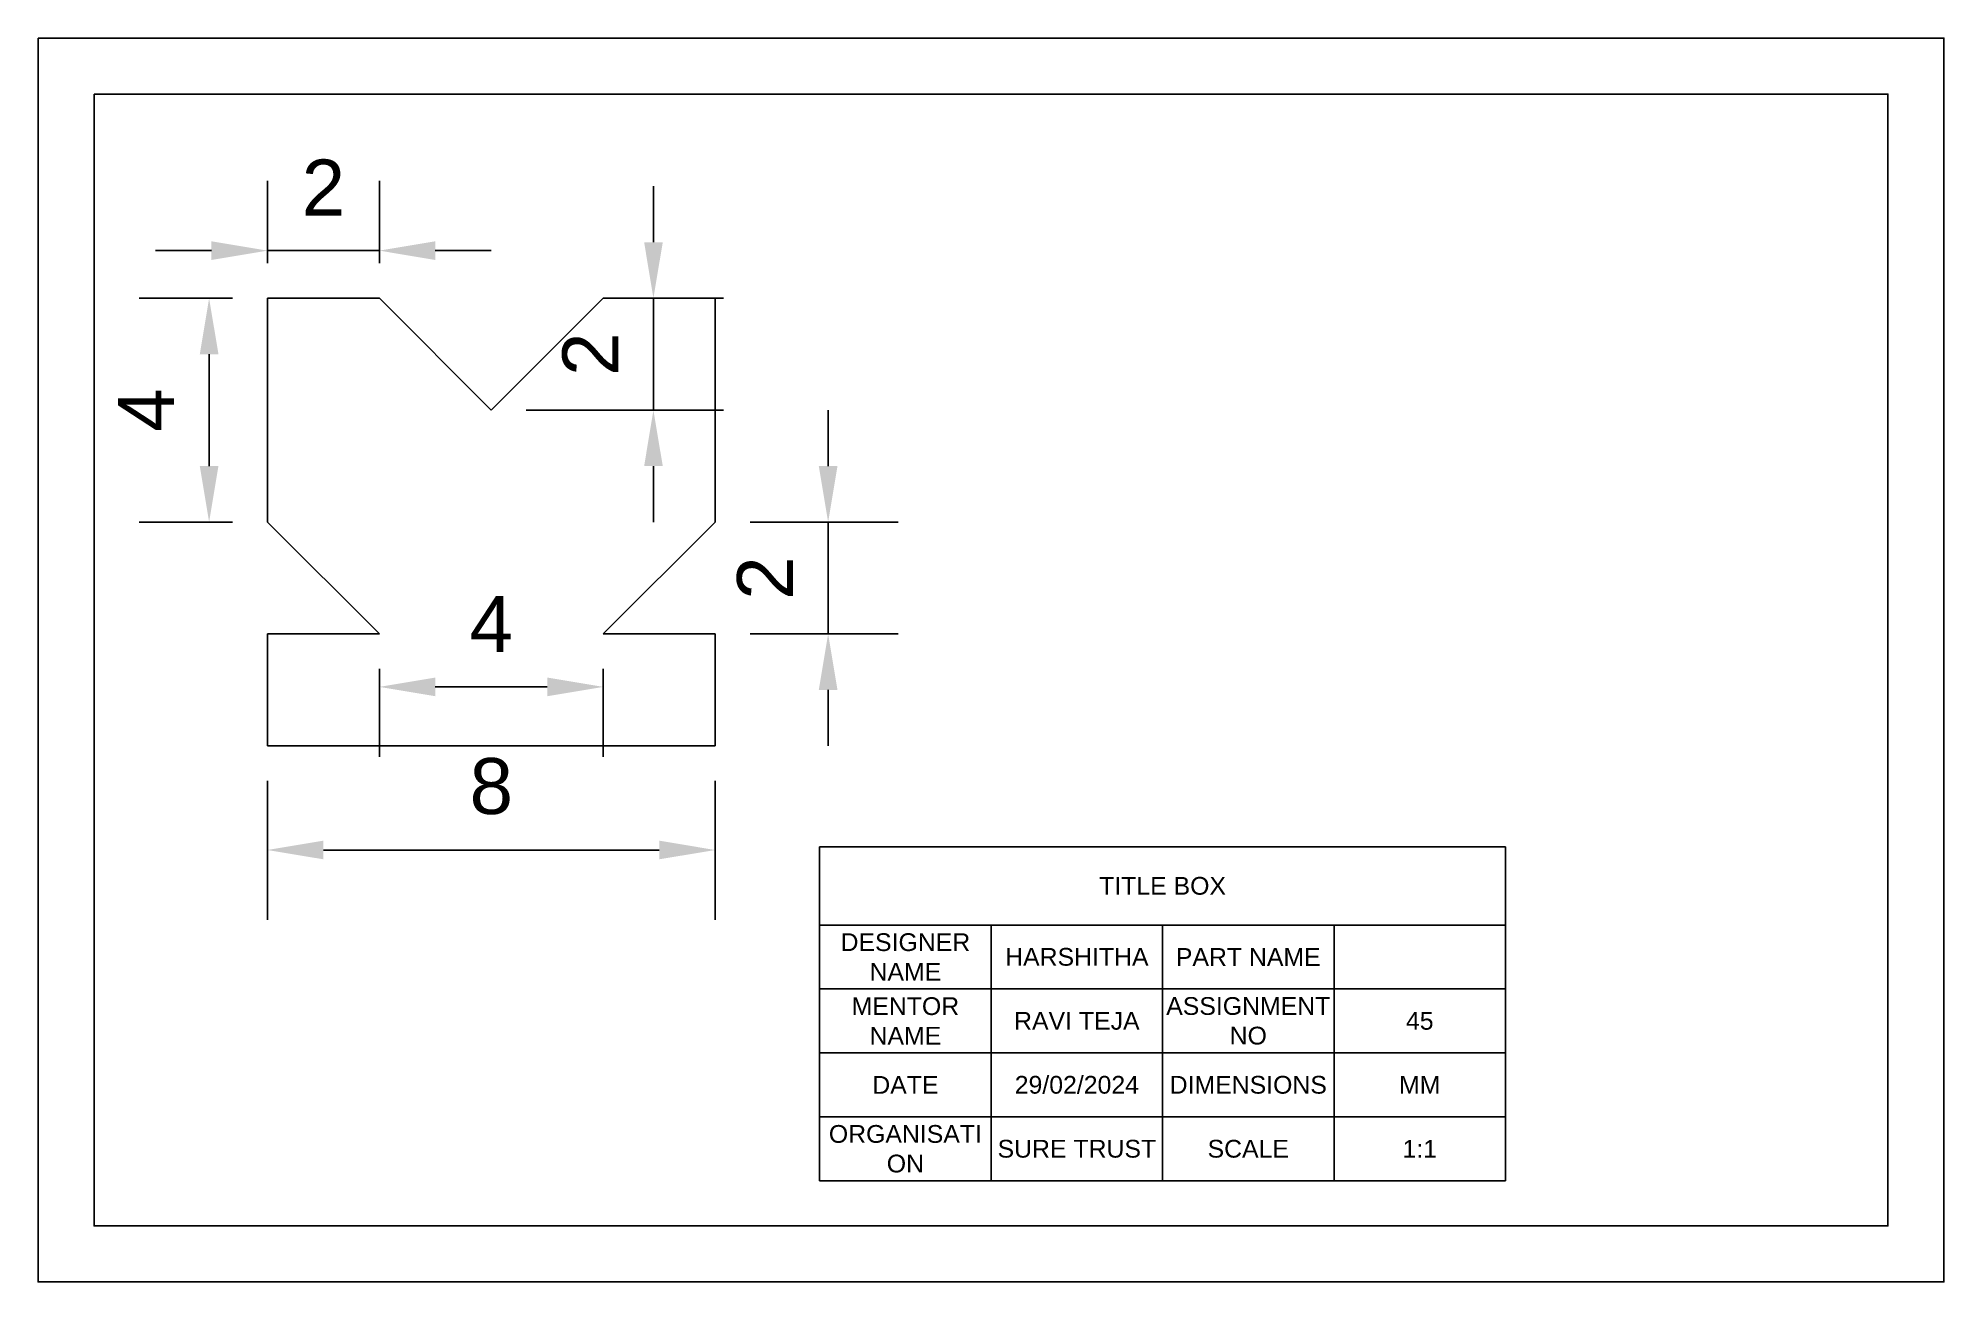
# Model space of a CAD drawing. Header units: millimetres. Extents: x 1 to 354, y -13 to 15.
# Drawn here: x 236.12 to 270.16, y -12.93 to 9.29 of the extents above; entities that cross this region are included whole.
import ezdxf

# ---------------------------------------------------------------- set-up
doc = ezdxf.new("R2010")
doc.units = ezdxf.units.MM
doc.styles.get("Standard").update_dxf_attribs({"font": 'arial.ttf'})
doc.dimstyles.new('ISO-25', dxfattribs={"dimtxt": 1, "dimasz": 1, "dimexe": 1.25, "dimexo": 0.625, "dimtad": 1, "dimtxsty": 'Standard', "dimcen": 2.5, "dimadec": 0, "dimazin": 0, "dimtfac": 1, "dimtmove": 0, "dimatfit": 3, "dimfxl": 1, "dimarcsym": 0})

msp = doc.modelspace()

# ---------------------------------------------------------------- texts
at = {"attachment_point": 5}
for s, width, insert, char_height in [('TITLE BOX', 12.25141, (256.207, -5.859), 0.3174), ('DESIGNER NAME', 3.06285, (251.613, -7.128), 0.31744), ('HARSHITHA', 3.06285, (254.676, -7.128), 0.3174), ('PART NAME', 3.06285, (257.738, -7.128), 0.3174), ('MENTOR NAME', 3.06285, (251.613, -8.271), 0.31744), ('RAVI TEJA', 3.06285, (254.676, -8.271), 0.3174), ('ASSIGNMENT NO', 3.06285, (257.738, -8.271), 0.31744), ('45', 3.06285, (260.801, -8.271), 0.3174), ('DATE', 3.06285, (251.613, -9.414), 0.3174), ('29/02/2024', 3.06285, (254.676, -9.414), 0.3174), ('DIMENSIONS', 3.06285, (257.738, -9.414), 0.3174), ('MM', 3.06285, (260.801, -9.414), 0.3174), ('ORGANISATI\\PON', 3.06285, (251.613, -10.557), 0.3174), ('SURE TRUST', 3.06285, (254.676, -10.557), 0.3174), ('SCALE', 3.06285, (257.738, -10.557), 0.3174), ('1:1', 3.06285, (260.801, -10.557), 0.3174)]:
    msp.add_mtext_dynamic_manual_height_columns(s, width=width, gutter_width=1.587, heights=[0], dxfattribs=dict(at, insert=insert, char_height=char_height))

# ---------------------------------------------------------------- blocks, each defined once
blk = doc.blocks.new('*D12')
at = {"color": 0, "lineweight": -2, "transparency": 16777216}
for p, q in [((239.591, 4.643), (237.925, 4.643)), ((239.175, 3.643), (239.175, 1.643)), ((239.591, 0.643), (237.925, 0.643))]:
    blk.add_line(p, q, dxfattribs=at)
at = {"color": 0, "transparency": 16777216}
for points in [[(239.009, 3.643), (239.342, 3.643), (239.175, 4.643)], [(239.009, 1.643), (239.342, 1.643), (239.175, 0.643)]]:
    blk.add_solid(points, dxfattribs=at)
at = {"layer": 'Defpoints', "color": 0, "transparency": 16777216}
for p in [(240.216, 4.643), (239.175, 0.643), (240.216, 0.643)]:
    blk.add_point(p, dxfattribs=at)
at = {"color": 0, "transparency": 16777216, "insert": (238.05, 2.643), "char_height": 1, "attachment_point": 5, "rotation": 90}
blk.add_mtext('4', dxfattribs=at)
blk = doc.blocks.new('*D13')
at = {"color": 0, "lineweight": -2, "transparency": 16777216}
for p, q in [((240.216, 5.268), (240.216, 6.743)), ((242.216, 5.268), (242.216, 6.743)), ((239.216, 5.493), (238.216, 5.493)), ((240.216, 5.493), (242.216, 5.493)), ((243.216, 5.493), (244.216, 5.493))]:
    blk.add_line(p, q, dxfattribs=at)
at = {"color": 0, "transparency": 16777216}
for points in [[(239.216, 5.66), (239.216, 5.326), (240.216, 5.493)], [(243.216, 5.66), (243.216, 5.326), (242.216, 5.493)]]:
    blk.add_solid(points, dxfattribs=at)
at = {"layer": 'Defpoints', "color": 0, "transparency": 16777216}
for p in [(242.216, 5.493), (240.216, 4.643), (242.216, 4.643)]:
    blk.add_point(p, dxfattribs=at)
at = {"color": 0, "transparency": 16777216, "insert": (241.216, 6.62), "char_height": 1, "attachment_point": 5}
blk.add_mtext('2', dxfattribs=at)
blk = doc.blocks.new('*D14')
at = {"color": 0, "lineweight": -2, "transparency": 16777216}
for p, q in [((247.112, 5.643), (247.112, 6.643)), ((246.841, 4.643), (248.362, 4.643)), ((247.112, 4.643), (247.112, 2.643)), ((244.841, 2.643), (248.362, 2.643)), ((247.112, 1.643), (247.112, 0.643))]:
    blk.add_line(p, q, dxfattribs=at)
at = {"color": 0, "transparency": 16777216}
for points in [[(246.946, 5.643), (247.279, 5.643), (247.112, 4.643)], [(246.946, 1.643), (247.279, 1.643), (247.112, 2.643)]]:
    blk.add_solid(points, dxfattribs=at)
at = {"layer": 'Defpoints', "color": 0, "transparency": 16777216}
for p in [(246.216, 4.643), (244.216, 2.643), (247.112, 2.643)]:
    blk.add_point(p, dxfattribs=at)
at = {"color": 0, "transparency": 16777216, "insert": (245.985, 3.643), "char_height": 1, "attachment_point": 5, "rotation": 90}
blk.add_mtext('2', dxfattribs=at)
blk = doc.blocks.new('*D15')
at = {"color": 0, "lineweight": -2, "transparency": 16777216}
for p, q in [((240.216, -3.982), (240.216, -6.467)), ((248.216, -3.982), (248.216, -6.467)), ((241.216, -5.217), (247.216, -5.217))]:
    blk.add_line(p, q, dxfattribs=at)
at = {"color": 0, "transparency": 16777216}
for points in [[(241.216, -5.05), (241.216, -5.383), (240.216, -5.217)], [(247.216, -5.05), (247.216, -5.383), (248.216, -5.217)]]:
    blk.add_solid(points, dxfattribs=at)
at = {"layer": 'Defpoints', "color": 0, "transparency": 16777216}
for p in [(240.216, -3.357), (248.216, -3.357), (248.216, -5.217)]:
    blk.add_point(p, dxfattribs=at)
at = {"color": 0, "transparency": 16777216, "insert": (244.216, -4.081), "char_height": 1, "attachment_point": 5}
blk.add_mtext('8', dxfattribs=at)
blk = doc.blocks.new('*D16')
at = {"color": 0, "lineweight": -2, "transparency": 16777216}
for p, q in [((242.216, -1.982), (242.216, -3.552)), ((246.216, -1.982), (246.216, -3.552)), ((243.216, -2.302), (245.216, -2.302))]:
    blk.add_line(p, q, dxfattribs=at)
at = {"color": 0, "transparency": 16777216}
for points in [[(243.216, -2.135), (243.216, -2.469), (242.216, -2.302)], [(245.216, -2.135), (245.216, -2.469), (246.216, -2.302)]]:
    blk.add_solid(points, dxfattribs=at)
at = {"layer": 'Defpoints', "color": 0, "transparency": 16777216}
for p in [(242.216, -1.357), (246.216, -1.357), (246.216, -2.302)]:
    blk.add_point(p, dxfattribs=at)
at = {"color": 0, "transparency": 16777216, "insert": (244.216, -1.177), "char_height": 1, "attachment_point": 5}
blk.add_mtext('4', dxfattribs=at)
blk = doc.blocks.new('*D17')
at = {"color": 0, "lineweight": -2, "transparency": 16777216}
for p, q in [((250.233, 1.643), (250.233, 2.643)), ((248.841, 0.643), (251.483, 0.643)), ((250.233, 0.643), (250.233, -1.357)), ((248.841, -1.357), (251.483, -1.357)), ((250.233, -2.357), (250.233, -3.357))]:
    blk.add_line(p, q, dxfattribs=at)
at = {"color": 0, "transparency": 16777216}
for points in [[(250.066, 1.643), (250.4, 1.643), (250.233, 0.643)], [(250.066, -2.357), (250.4, -2.357), (250.233, -1.357)]]:
    blk.add_solid(points, dxfattribs=at)
at = {"layer": 'Defpoints', "color": 0, "transparency": 16777216}
for p in [(248.216, 0.643), (248.216, -1.357), (250.233, -1.357)]:
    blk.add_point(p, dxfattribs=at)
at = {"color": 0, "transparency": 16777216, "insert": (249.106, -0.357), "char_height": 1, "attachment_point": 5, "rotation": 90}
blk.add_mtext('2', dxfattribs=at)
blk = doc.blocks.new('*T57')
at = {"color": 0, "linetype": 'ByBlock', "lineweight": -2, "transparency": 16777216}
for p, q in [((0, 0), (12.251, 0)), ((0, 0), (0, -5.968)), ((12.251, 0), (12.251, -5.968)), ((0, -1.397), (12.251, -1.397)), ((3.063, -1.397), (3.063, -5.968)), ((6.126, -1.397), (6.126, -5.968)), ((9.189, -1.397), (9.189, -5.968)), ((0, -2.54), (12.251, -2.54)), ((0, -3.682), (12.251, -3.682)), ((0, -4.825), (12.251, -4.825)), ((0, -5.968), (12.251, -5.968))]:
    blk.add_line(p, q, dxfattribs=at)

# ---------------------------------------------------------------- dimensions: what is measured, and where the dimension line sits
for base, p1, p2, picture, middle in [((242.216, 5.493), (240.216, 4.643), (242.216, 4.643), '*D13', (241.216, 6.62)), ((246.216, -2.302), (242.216, -1.357), (246.216, -1.357), '*D16', (244.216, -1.177)), ((248.216, -5.217), (240.216, -3.357), (248.216, -3.357), '*D15', (244.216, -4.081))]:
    dim = msp.add_linear_dim(base=base, p1=p1, p2=p2, dimstyle='ISO-25')
    dim.commit()
    dim.dimension.update_dxf_attribs({"geometry": picture, "text_midpoint": middle})
for base, p1, p2, picture, middle in [((247.112, 2.643), (246.216, 4.643), (244.216, 2.643), '*D14', (245.985, 3.643)), ((239.175, 0.643), (240.216, 4.643), (240.216, 0.643), '*D12', (238.05, 2.643)), ((250.233, -1.357), (248.216, 0.643), (248.216, -1.357), '*D17', (249.106, -0.357))]:
    dim = msp.add_linear_dim(base=base, p1=p1, p2=p2, angle=90, dimstyle='ISO-25')
    dim.commit()
    dim.dimension.update_dxf_attribs({"geometry": picture, "text_midpoint": middle})

# ---------------------------------------------------------------- linework, layer by layer
for p, q in [((240.216, 0.643), (240.216, 4.643)), ((240.216, 4.643), (242.216, 4.643)), ((242.216, 4.643), (244.216, 2.643)), ((244.216, 2.643), (246.216, 4.643)), ((246.216, 4.643), (248.216, 4.643)), ((248.216, 4.643), (248.216, 0.643)), ((242.216, -1.357), (240.216, 0.643)), ((248.216, 0.643), (246.216, -1.357)), ((240.216, -3.357), (240.216, -1.357)), ((240.216, -1.357), (242.216, -1.357)), ((246.216, -1.357), (248.216, -1.357)), ((248.216, -1.357), (248.216, -3.357)), ((248.216, -3.357), (240.216, -3.357))]:
    msp.add_line(p, q)
for points in [[(236.121, 9.291), (270.164, 9.291), (270.164, -12.934), (236.121, -12.934)], [(237.121, 8.291), (269.164, 8.291), (269.164, -11.934), (237.121, -11.934)]]:
    msp.add_lwpolyline(points, close=True)

# ---------------------------------------------------------------- block references
msp.add_blockref('*T57', (250.081, -5.16))

msp.set_redraw_order([(e.dxf.handle, doc.entitydb.next_handle()) for e in msp.query("TEXT MTEXT ATTDEF DIMENSION ARC_DIMENSION")])  # texts and dimensions are drawn at this point

doc.saveas('drawing.dxf')
